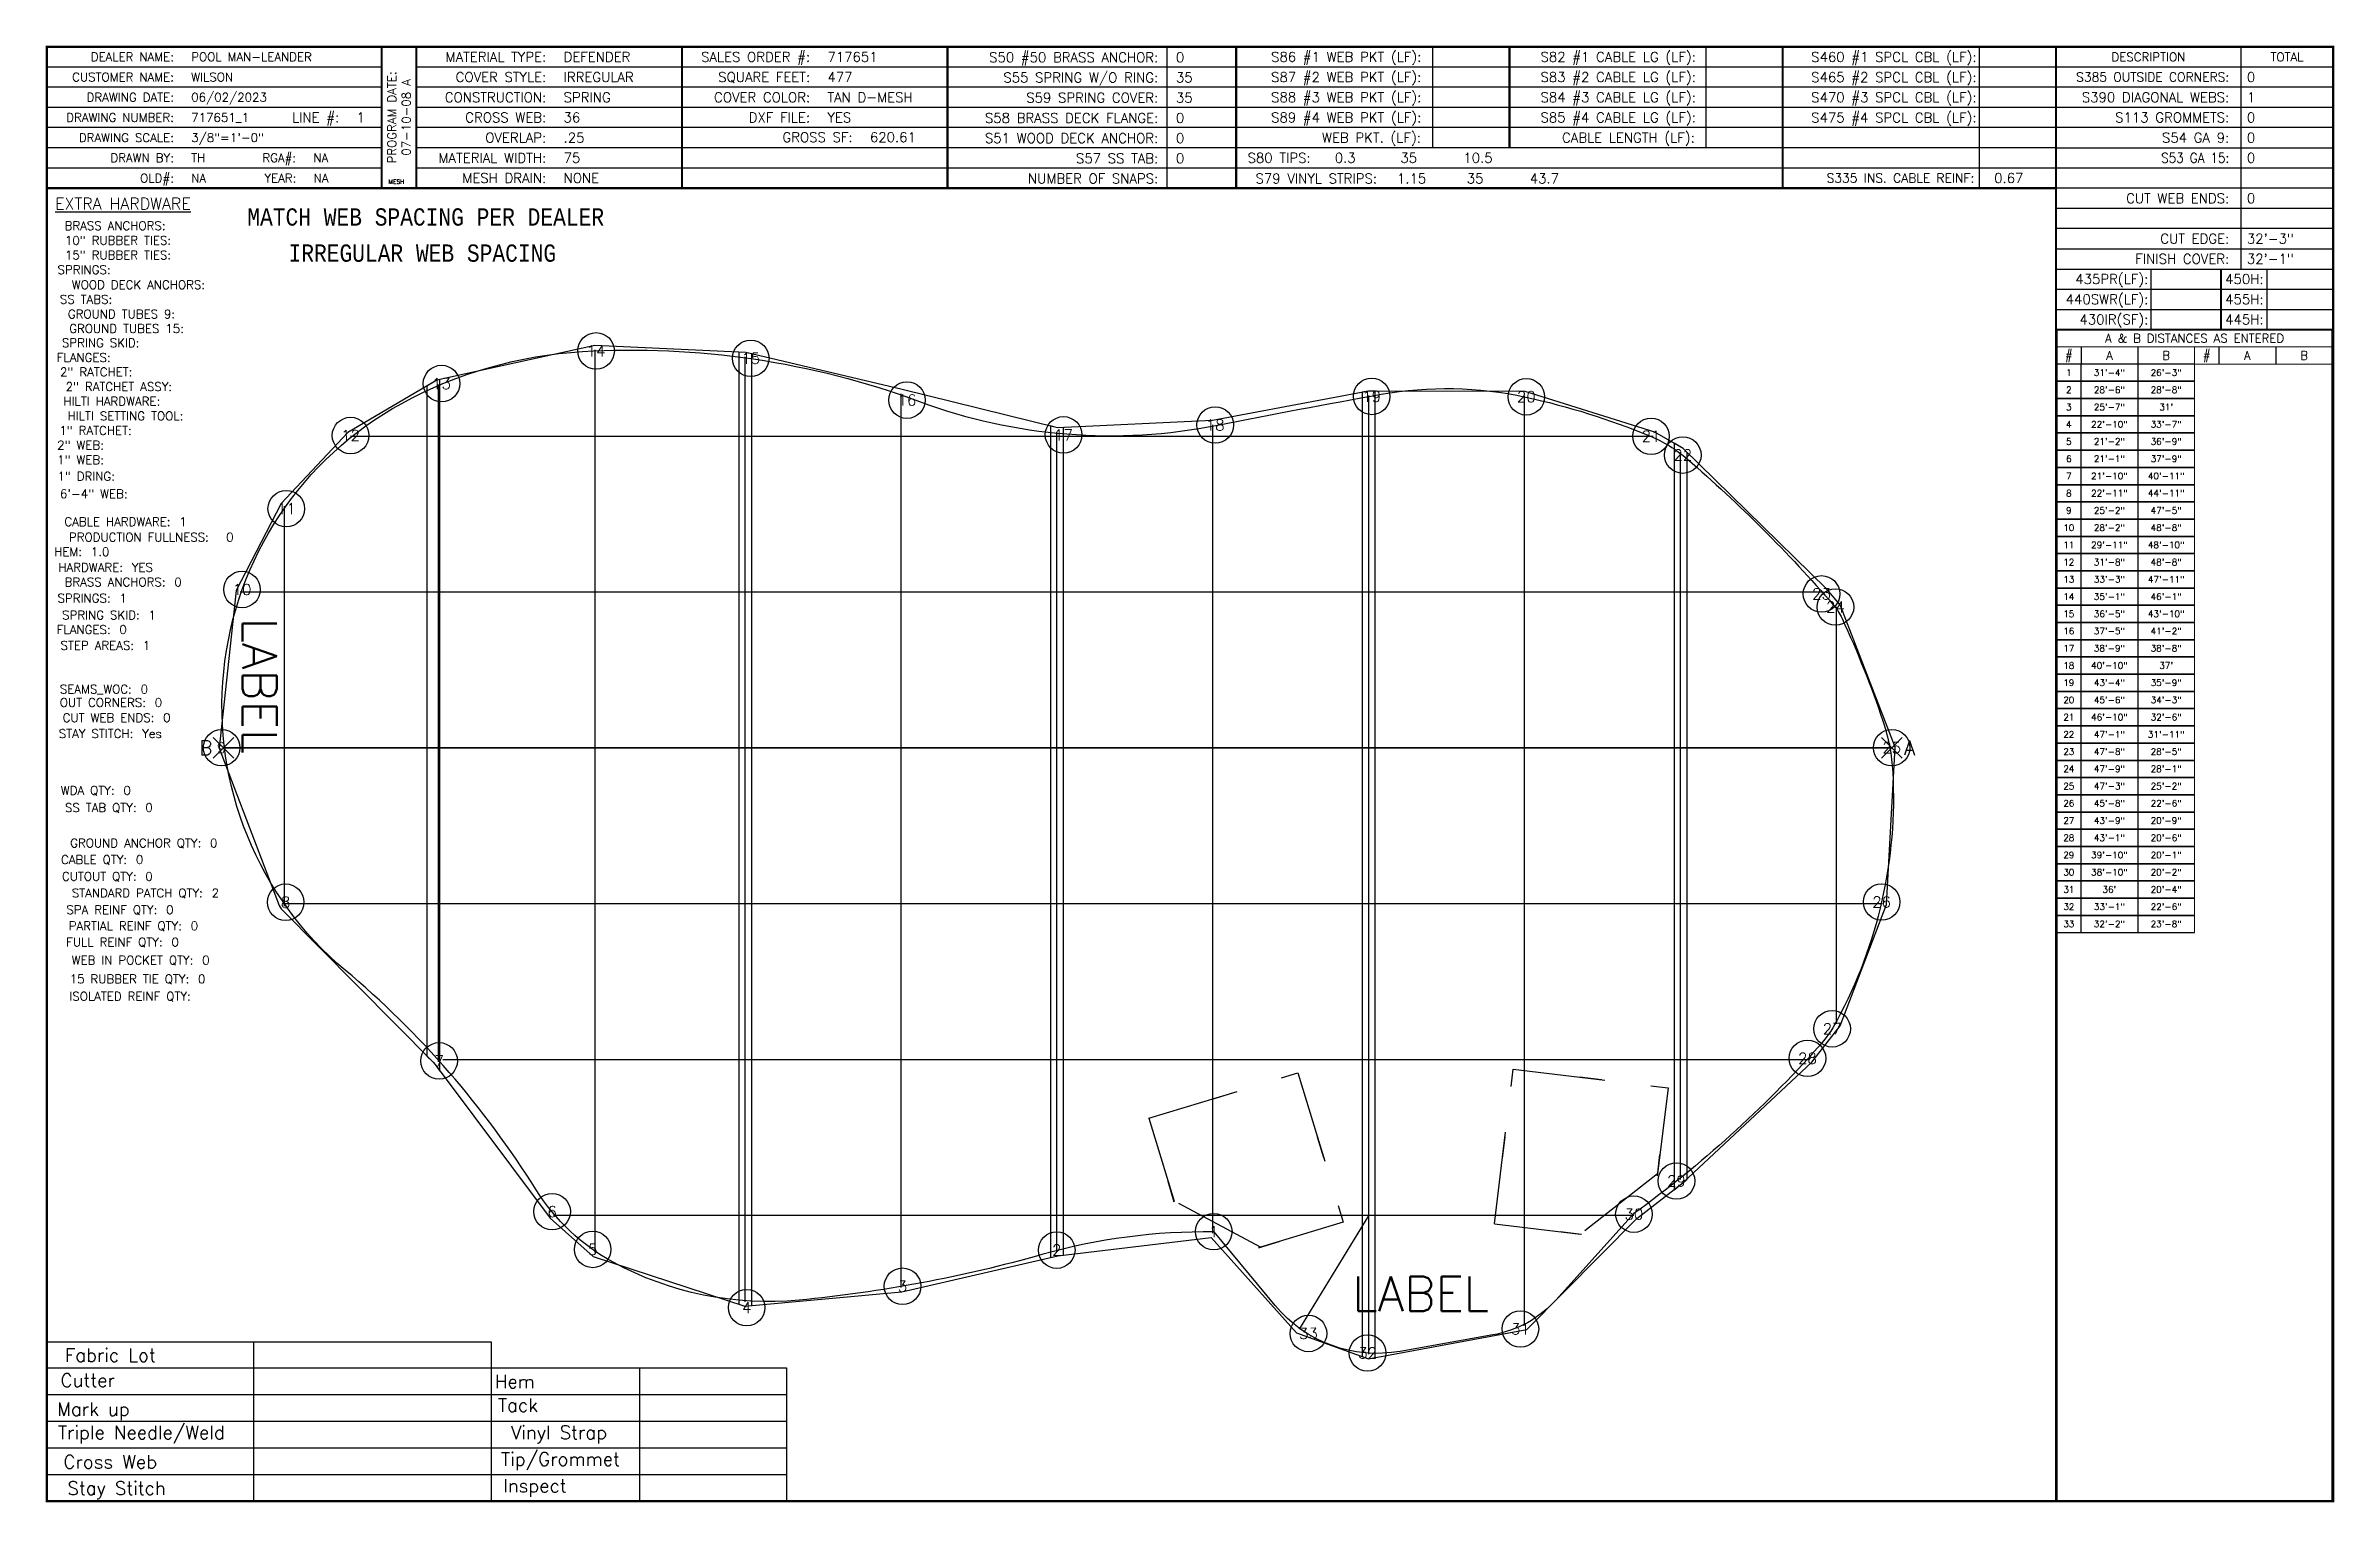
# Paper-space layout 'Drawing' of a CAD drawing. Header units: inches. Extents: x 0 to 198, y 0 to 126.
# The model-space entities are those that its viewports show. They can reach past a viewport. Long polylines and large blocks are cut down to what shows.
import ezdxf
from ezdxf.enums import TextEntityAlignment as Align

# ---------------------------------------------------------------- set-up
doc = ezdxf.new("R2010")
doc.units = ezdxf.units.IN
doc.header["$LTSCALE"] = 12
doc.header["$MEASUREMENT"] = 0
doc.linetypes.add('HIDDEN', pattern=[0.375, 0.25, -0.125])
doc.layers.get('0').update_dxf_attribs({"linetype": 'CONTINUOUS'})
doc.layers.get('DEFPOINTS').update_dxf_attribs({"linetype": 'CONTINUOUS'})
for name, color, linetype in [('AB_POINT_LIST', 2, 'CONTINUOUS'), ('AB_POINT_MARKER', 2, 'CONTINUOUS'), ('ALIGNMENT_LINE', 2, 'CONTINUOUS'), ('BORDER', 6, 'CONTINUOUS'), ('CONSTRUCTION_MARK', 200, 'CONTINUOUS'), ('COVER_HEM', 5, 'CONTINUOUS'), ('CROSS_WEBS_DIAG', 251, 'CONTINUOUS'), ('CROSS_WEBS_HORIZ', 251, 'CONTINUOUS'), ('CROSS_WEBS_VERT', 251, 'CONTINUOUS'), ('CUT_PANELS-1', 252, 'CONTINUOUS'), ('CUT_PANELS-2', 252, 'CONTINUOUS'), ('CUT_PANELS-3', 252, 'CONTINUOUS'), ('CUT_PANELS-4', 252, 'CONTINUOUS'), ('CUT_PANELS-5', 252, 'CONTINUOUS'), ('CUT_PANELS-6', 252, 'CONTINUOUS'), ('INFORMATION', 2, 'CONTINUOUS'), ('POOL_OUTLINE', 4, 'CONTINUOUS'), ('STANDARD_PATCH', 30, 'HIDDEN')]:
    doc.layers.add(name, color=color, linetype=linetype)
doc.styles.add('designer', font='monotxt.shx', dxfattribs={"width": 0.85})
doc.styles.get("Standard").update_dxf_attribs({"font": 'ROMANS'})
doc.styles.add('TITLEBLOCK1', font='ROMANS')
doc.styles.add('TITLEBLOCK2', font='romans.shx')

psp = doc.layouts.new('Drawing')

# ---------------------------------------------------------------- texts
at = {"style": 'designer', "width": 0.85}
for s, p in [('MATCH WEB SPACING PER DEALER', (17.36, 110.51)), ('IRREGULAR WEB SPACING', (20.93, 107.38))]:
    psp.add_text(s, height=1.5, dxfattribs=at).set_placement(p)
at = {"style": 'TITLEBLOCK1'}
psp.add_text('LABEL', height=3, rotation=270, dxfattribs=at).set_placement((16.93, 76.55))
psp.add_text('LABEL', height=3, dxfattribs=at).set_placement((113.06, 16.47))
at = {"layer": 'INFORMATION', "style": 'TITLEBLOCK1'}
for s, p in [('DESCRIPTION', (182, 125.12)), ('TOTAL', (194, 125.12))]:
    psp.add_text(s, height=0.75, dxfattribs=at).set_placement(p, align=Align.MIDDLE_CENTER)
at = {"layer": 'INFORMATION'}
for s, height, p in [('MESH', 0.375, (29.59, 114.13)), ('%%UEXTRA HARDWARE', 1, (0.72, 111.91))]:
    psp.add_text(s, height=height, dxfattribs=at).set_placement(p)
at = {"layer": 'INFORMATION', "insert": (30.5, 119.88), "char_height": 0.75, "width": 9.0547, "attachment_point": 5, "rotation": 90}
psp.add_mtext('PROGRAM DATE:\\P07-10-08 A', dxfattribs=at)
at = {"layer": 'INFORMATION', "width": 18.4712, "attachment_point": 2}
for s, insert, char_height in [('Fabric Lot', (5.5, 13.23), 1.154), ('Cutter', (3.54, 11.05), 1.154), ('Hem', (40.53, 10.94), 1.154), ('Mark up', (4.03, 8.56), 1.154), ('Tack', (40.79, 8.89), 1.154), ('Vinyl Strap', (44.36, 6.54), 1.1545), ('Cross Web', (5.49, 3.98), 1.154), ('Tip/Grommet', (44.48, 4.23), 1.1545), ('Stay Stitch', (6.04, 1.7), 1.1545), ('Inspect', (42.27, 1.92), 1.154)]:
    psp.add_mtext(s, dxfattribs=dict(at, insert=insert, char_height=char_height))
at = {"layer": 'INFORMATION', "insert": (8.18, 6.54), "char_height": 1.1545, "width": 18.4712, "attachment_point": 2, "style": 'TITLEBLOCK2'}
psp.add_mtext('Triple Needle/Weld', dxfattribs=at)

msp = doc.modelspace()

# ---------------------------------------------------------------- blocks, each defined once
blk = doc.blocks.new('MATERIAL')
at = {"style": 'TITLEBLOCK1'}
blk.add_text('MATERIAL TYPE:', height=0.8438, dxfattribs=at).set_placement((11.33, 0.86), align=Align.MIDDLE_RIGHT)
at = {"style": 'TITLEBLOCK2'}
blk.add_attdef('MATERIAL_TYPE', text='', height=0.844, dxfattribs=at).set_placement((12.83, 0.86), align=Align.MIDDLE_LEFT)
blk = doc.blocks.new('STYLE')
at = {"style": 'TITLEBLOCK1'}
blk.add_text('COVER STYLE:', height=0.8438, dxfattribs=at).set_placement((11.33, 0.86), align=Align.MIDDLE_RIGHT)
at = {"style": 'TITLEBLOCK2'}
blk.add_attdef('COVER_STYLE', text='', height=0.844, dxfattribs=at).set_placement((12.83, 0.86), align=Align.MIDDLE_LEFT)
blk = doc.blocks.new('CONSTRUCT')
at = {"style": 'TITLEBLOCK1'}
blk.add_text('CONSTRUCTION:', height=0.8438, dxfattribs=at).set_placement((11.33, 0.86), align=Align.MIDDLE_RIGHT)
at = {"style": 'TITLEBLOCK2'}
blk.add_attdef('CONSTRUCTION', text='', height=0.844, dxfattribs=at).set_placement((12.83, 0.86), align=Align.MIDDLE_LEFT)
blk = doc.blocks.new('WEB_SPACING')
at = {"style": 'TITLEBLOCK1'}
blk.add_text('CROSS WEB:', height=0.844, dxfattribs=at).set_placement((11.33, 0.86), align=Align.MIDDLE_RIGHT)
at = {"style": 'TITLEBLOCK2'}
blk.add_attdef('CROSS_WEB', text='', height=0.844, dxfattribs=at).set_placement((12.83, 0.86), align=Align.MIDDLE_LEFT)
blk = doc.blocks.new('OVERLAP')
at = {"style": 'TITLEBLOCK1'}
blk.add_text('OVERLAP:', height=0.844, dxfattribs=at).set_placement((11.33, 0.86), align=Align.MIDDLE_RIGHT)
at = {"style": 'TITLEBLOCK2'}
blk.add_attdef('OVERLAP', text='', height=0.844, dxfattribs=at).set_placement((12.83, 0.86), align=Align.MIDDLE_LEFT)
blk = doc.blocks.new('MATERIAL_WIDTH')
at = {"style": 'TITLEBLOCK1'}
blk.add_text('MATERIAL WIDTH:', height=0.8438, dxfattribs=at).set_placement((11.33, 0.86), align=Align.MIDDLE_RIGHT)
at = {"style": 'TITLEBLOCK2'}
blk.add_attdef('MATERIAL_WIDTH', text='', height=0.844, dxfattribs=at).set_placement((12.83, 0.86), align=Align.MIDDLE_LEFT)
blk = doc.blocks.new('MESH_DRAIN')
at = {"style": 'TITLEBLOCK1'}
blk.add_text('MESH DRAIN:', height=0.8438, dxfattribs=at).set_placement((11.74, 0.86), align=Align.MIDDLE_RIGHT)
at = {"style": 'TITLEBLOCK2'}
blk.add_attdef('MESH_DRAIN', text='', height=0.844, dxfattribs=at).set_placement((13.24, 0.86), align=Align.MIDDLE_LEFT)
blk = doc.blocks.new('DEALER_NAME')
at = {"style": 'TITLEBLOCK1'}
blk.add_text('DEALER NAME:', height=0.75, dxfattribs=at).set_placement((10.94, 0.86), align=Align.MIDDLE_RIGHT)
at = {"style": 'TITLEBLOCK2'}
blk.add_attdef('DEALER_NAME', text='', height=0.75, dxfattribs=at).set_placement((12.44, 0.86), align=Align.MIDDLE_LEFT)
blk = doc.blocks.new('CUSTOMER_NAME')
at = {"style": 'TITLEBLOCK1'}
blk.add_text('CUSTOMER NAME:', height=0.75, dxfattribs=at).set_placement((10.94, 0.86), align=Align.MIDDLE_RIGHT)
at = {"style": 'TITLEBLOCK2'}
blk.add_attdef('CUSTOMER_NAME', text='', height=0.75, dxfattribs=at).set_placement((12.44, 0.86), align=Align.MIDDLE_LEFT)
blk = doc.blocks.new('DRAWING_DATE')
at = {"style": 'TITLEBLOCK1'}
blk.add_text('DRAWING DATE:', height=0.75, dxfattribs=at).set_placement((10.94, 0.86), align=Align.MIDDLE_RIGHT)
at = {"style": 'TITLEBLOCK2'}
blk.add_attdef('DRAWING_DATE', text='', height=0.75, dxfattribs=at).set_placement((12.44, 0.86), align=Align.MIDDLE_LEFT)
blk = doc.blocks.new('DRAWING_NUMBER')
at = {"style": 'TITLEBLOCK1'}
blk.add_text('DRAWING NUMBER:', height=0.75, dxfattribs=at).set_placement((10.94, 0.86), align=Align.MIDDLE_RIGHT)
at = {"style": 'TITLEBLOCK2'}
blk.add_attdef('DRAWING_NUMBER', text='', height=0.75, dxfattribs=at).set_placement((12.44, 0.86), align=Align.MIDDLE_LEFT)
blk = doc.blocks.new('DRAWING_SCALE')
at = {"style": 'TITLEBLOCK1'}
blk.add_text('DRAWING SCALE:', height=0.75, dxfattribs=at).set_placement((10.94, 0.86), align=Align.MIDDLE_RIGHT)
at = {"style": 'TITLEBLOCK2'}
blk.add_attdef('DRAWING_SCALE', text='', height=0.75, dxfattribs=at).set_placement((12.44, 0.86), align=Align.MIDDLE_LEFT)
blk = doc.blocks.new('DRAWN_BY')
at = {"style": 'TITLEBLOCK1'}
blk.add_text('DRAWN BY:', height=0.75, dxfattribs=at).set_placement((10.94, 0.86), align=Align.MIDDLE_RIGHT)
at = {"style": 'TITLEBLOCK2'}
blk.add_attdef('DRAWN_BY', text='', height=0.75, dxfattribs=at).set_placement((12.44, 0.86), align=Align.MIDDLE_LEFT)
blk = doc.blocks.new('SQUARE_FEET')
at = {"style": 'TITLEBLOCK1'}
blk.add_text('SQUARE FEET:', height=0.8438, dxfattribs=at).set_placement((11.74, 0.86), align=Align.MIDDLE_RIGHT)
at = {"style": 'TITLEBLOCK2'}
blk.add_attdef('SQUARE_FEET', text='', height=0.844, dxfattribs=at).set_placement((13.24, 0.86), align=Align.MIDDLE_LEFT)
blk = doc.blocks.new('SALES_ORDER')
at = {"style": 'TITLEBLOCK1'}
blk.add_text('SALES ORDER #:', height=0.8438, dxfattribs=at).set_placement((11.74, 0.86), align=Align.MIDDLE_RIGHT)
at = {"style": 'TITLEBLOCK2'}
blk.add_attdef('SALES_ORDER', text='', height=0.844, dxfattribs=at).set_placement((13.24, 0.86), align=Align.MIDDLE_LEFT)
blk = doc.blocks.new('COLOR')
at = {"style": 'TITLEBLOCK1'}
blk.add_text('COVER COLOR:', height=0.8438, dxfattribs=at).set_placement((11.74, 0.86), align=Align.MIDDLE_RIGHT)
at = {"style": 'TITLEBLOCK2'}
blk.add_attdef('COVER_COLOR', text='', height=0.844, dxfattribs=at).set_placement((13.24, 0.86), align=Align.MIDDLE_LEFT)
blk = doc.blocks.new('DXF_FILE')
at = {"style": 'TITLEBLOCK1'}
blk.add_text('DXF FILE:', height=0.844, dxfattribs=at).set_placement((11.74, 0.86), align=Align.MIDDLE_RIGHT)
at = {"style": 'TITLEBLOCK2'}
blk.add_attdef('DXF_FILE', text='', height=0.844, dxfattribs=at).set_placement((13.24, 0.86), align=Align.MIDDLE_LEFT)
blk = doc.blocks.new('FINISH_COVER')
at = {"style": 'TITLEBLOCK1'}
blk.add_text('FINISH COVER:', height=0.8438, dxfattribs=at).set_placement((-0.99, 0.86), align=Align.MIDDLE_RIGHT)
at = {"style": 'TITLEBLOCK2'}
blk.add_attdef('TOTAL', text='', height=0.844, dxfattribs=at).set_placement((0.54, 0.86), align=Align.MIDDLE_LEFT)
blk = doc.blocks.new('DIAGONAL_WEBS')
at = {"style": 'TITLEBLOCK1'}
blk.add_text('S390 DIAGONAL WEBS:', height=0.8438, dxfattribs=at).set_placement((-0.99, 0.86), align=Align.MIDDLE_RIGHT)
at = {"style": 'TITLEBLOCK2'}
blk.add_attdef('TOTAL', text='', height=0.844, dxfattribs=at).set_placement((0.54, 0.86), align=Align.MIDDLE_LEFT)
blk = doc.blocks.new('OUTSIDE_CORNERS')
at = {"style": 'TITLEBLOCK1'}
blk.add_text('S385 OUTSIDE CORNERS:', height=0.7812, dxfattribs=at).set_placement((-0.99, 0.86), align=Align.MIDDLE_RIGHT)
at = {"style": 'TITLEBLOCK2'}
blk.add_attdef('TOTAL', text='', height=0.844, dxfattribs=at).set_placement((0.54, 0.86), align=Align.MIDDLE_LEFT)
blk = doc.blocks.new('CUT_EDGE')
at = {"style": 'TITLEBLOCK1'}
blk.add_text('CUT EDGE:', height=0.844, dxfattribs=at).set_placement((-0.99, 0.86), align=Align.MIDDLE_RIGHT)
at = {"style": 'TITLEBLOCK2'}
blk.add_attdef('TOTAL', text='', height=0.844, dxfattribs=at).set_placement((0.54, 0.86), align=Align.MIDDLE_LEFT)
blk = doc.blocks.new('GROMMETS')
at = {"style": 'TITLEBLOCK1'}
blk.add_text('S113 GROMMETS:', height=0.8438, dxfattribs=at).set_placement((-0.99, 0.86), align=Align.MIDDLE_RIGHT)
at = {"style": 'TITLEBLOCK2'}
blk.add_attdef('TOTAL', text='', height=0.844, dxfattribs=at).set_placement((0.54, 0.86), align=Align.MIDDLE_LEFT)
blk = doc.blocks.new('TIPS')
at = {"style": 'TITLEBLOCK1'}
blk.add_text('S80 TIPS:', height=0.844, dxfattribs=at).set_placement((-0.99, 0.86), align=Align.MIDDLE_RIGHT)
at = {"style": 'TITLEBLOCK2'}
for tag, p in [('RATE', (2, 0.86)), ('QUANTITY', (7.5, 0.86)), ('TOTAL', (13.5, 0.86))]:
    blk.add_attdef(tag, text='', height=0.844, dxfattribs=at).set_placement(p, align=Align.MIDDLE)
blk = doc.blocks.new('VINYL_STRIPS')
at = {"style": 'TITLEBLOCK1'}
blk.add_text('S79 VINYL STRIPS:', height=0.8438, dxfattribs=at).set_placement((-0.99, 0.86), align=Align.MIDDLE_RIGHT)
at = {"style": 'TITLEBLOCK2'}
for tag, p in [('RATE', (2, 0.86)), ('QUANTITY', (7.5, 0.86)), ('TOTAL', (13.5, 0.86))]:
    blk.add_attdef(tag, text='', height=0.844, dxfattribs=at).set_placement(p, align=Align.MIDDLE)
blk = doc.blocks.new('CABLE_LENGTH')
at = {"style": 'TITLEBLOCK1'}
blk.add_text('CABLE LENGTH (LF):', height=0.8438, dxfattribs=at).set_placement((-1, 0.88), align=Align.MIDDLE_RIGHT)
at = {"style": 'TITLEBLOCK2'}
blk.add_attdef('TOTAL', text='', height=0.844, dxfattribs=at).set_placement((0.53, 0.88), align=Align.MIDDLE_LEFT)
blk = doc.blocks.new('GROSS_SF')
at = {"style": 'TITLEBLOCK1'}
blk.add_text('GROSS SF:', height=0.844, dxfattribs=at).set_placement((11.14, 0.88), align=Align.MIDDLE_RIGHT)
at = {"style": 'TITLEBLOCK2'}
blk.add_attdef('GROSS_SF', text='', height=0.844, dxfattribs=at).set_placement((12.64, 0.88), align=Align.MIDDLE_LEFT)
blk = doc.blocks.new('S59')
at = {"style": 'TITLEBLOCK1'}
blk.add_text('S59 SPRING COVER:', height=0.8438, dxfattribs=at).set_placement((17.3, 0.84), align=Align.MIDDLE_RIGHT)
at = {"style": 'TITLEBLOCK2'}
blk.add_attdef('S59', text='', height=0.844, dxfattribs=at).set_placement((18.83, 0.84), align=Align.MIDDLE_LEFT)
blk = doc.blocks.new('S58')
at = {"style": 'TITLEBLOCK1'}
blk.add_text('S58 BRASS DECK FLANGE:', height=0.8438, dxfattribs=at).set_placement((17.3, 0.84), align=Align.MIDDLE_RIGHT)
at = {"style": 'TITLEBLOCK2'}
blk.add_attdef('S58', text='', height=0.844, dxfattribs=at).set_placement((18.83, 0.84), align=Align.MIDDLE_LEFT)
blk = doc.blocks.new('S57')
at = {"style": 'TITLEBLOCK1'}
blk.add_text('S57 SS TAB:', height=0.8438, dxfattribs=at).set_placement((17.3, 0.84), align=Align.MIDDLE_RIGHT)
at = {"style": 'TITLEBLOCK2'}
blk.add_attdef('S57', text='', height=0.844, dxfattribs=at).set_placement((18.83, 0.84), align=Align.MIDDLE_LEFT)
blk = doc.blocks.new('FULLNESS')
at = {"style": 'TITLEBLOCK1'}
blk.add_text('PRODUCTION FULLNESS:', height=0.75, dxfattribs=at).set_placement((13.85, -0.86), align=Align.MIDDLE_RIGHT)
at = {"style": 'TITLEBLOCK2'}
blk.add_attdef('PRODUCTION_FULLNESS', text='', height=0.75, dxfattribs=at).set_placement((15.35, -0.86), align=Align.MIDDLE_LEFT)
blk = doc.blocks.new('HEM')
at = {"style": 'TITLEBLOCK1'}
blk.add_text('HEM:', height=0.75, dxfattribs=at).set_placement((0, 0), align=Align.MIDDLE_RIGHT)
at = {"style": 'TITLEBLOCK2'}
blk.add_attdef('HEM', text='', height=0.75, dxfattribs=at).set_placement((0.76, 0), align=Align.MIDDLE_LEFT)
blk = doc.blocks.new('HARDWARE')
at = {"style": 'TITLEBLOCK1'}
blk.add_text('HARDWARE:', height=0.75, dxfattribs=at).set_placement((0, 0), align=Align.MIDDLE_RIGHT)
at = {"style": 'TITLEBLOCK2'}
blk.add_attdef('HARDWARE', text='', height=0.75, dxfattribs=at).set_placement((0.76, 0), align=Align.MIDDLE_LEFT)
blk = doc.blocks.new('BRASS_ANCHORS')
at = {"style": 'TITLEBLOCK1'}
blk.add_text('BRASS ANCHORS:', height=0.75, dxfattribs=at).set_placement((10.28, -7.41), align=Align.MIDDLE_RIGHT)
at = {"style": 'TITLEBLOCK2'}
blk.add_attdef('BRASS_ANCHORS', text='', height=0.75, dxfattribs=at).set_placement((11.04, -7.41), align=Align.MIDDLE_LEFT)
blk = doc.blocks.new('flanges')
at = {"style": 'TITLEBLOCK1'}
blk.add_text('FLANGES:', height=0.75, dxfattribs=at).set_placement((5.52, -6.27), align=Align.MIDDLE_RIGHT)
at = {"style": 'TITLEBLOCK2'}
blk.add_attdef('FLANGES', text='', height=0.75, dxfattribs=at).set_placement((6.28, -6.27), align=Align.MIDDLE_LEFT)
blk = doc.blocks.new('SPRINGS')
at = {"style": 'TITLEBLOCK1'}
blk.add_text('SPRINGS:', height=0.75, dxfattribs=at).set_placement((5.52, -10.82), align=Align.MIDDLE_RIGHT)
at = {"style": 'TITLEBLOCK2'}
blk.add_attdef('SPRINGS', text='', height=0.75, dxfattribs=at).set_placement((6.28, -10.82), align=Align.MIDDLE_LEFT)
blk = doc.blocks.new('SKID')
at = {"style": 'TITLEBLOCK1'}
blk.add_text('SPRING SKID:', height=0.75, dxfattribs=at).set_placement((8.04, -3.98), align=Align.MIDDLE_RIGHT)
at = {"style": 'TITLEBLOCK2'}
blk.add_attdef('SKID', text='', height=0.75, dxfattribs=at).set_placement((8.8, -3.98), align=Align.MIDDLE_LEFT)
blk = doc.blocks.new('EH_BRASS_ANCHORS')
at = {"style": 'TITLEBLOCK1'}
blk.add_text('BRASS ANCHORS:', height=0.75, dxfattribs=at).set_placement((10.28, 0), align=Align.MIDDLE_RIGHT)
at = {"style": 'TITLEBLOCK2'}
blk.add_attdef('EXTRA_BRASS_ANCHORS', text='', height=0.75, dxfattribs=at).set_placement((11.04, 0), align=Align.MIDDLE_LEFT)
blk = doc.blocks.new('EH_10_RUBBER_TIES')
at = {"style": 'TITLEBLOCK1'}
blk.add_text('10" RUBBER TIES:', height=0.75, dxfattribs=at).set_placement((10.76, 0), align=Align.MIDDLE_RIGHT)
at = {"style": 'TITLEBLOCK2'}
blk.add_attdef('EXTRA_10_RUBBER_TIES', text='', height=0.75, dxfattribs=at).set_placement((11.53, 0), align=Align.MIDDLE_LEFT)
blk = doc.blocks.new('EH_15_RUBBER_TIES')
at = {"style": 'TITLEBLOCK1'}
blk.add_text('15" RUBBER TIES:', height=0.75, dxfattribs=at).set_placement((10.76, 0), align=Align.MIDDLE_RIGHT)
at = {"style": 'TITLEBLOCK2'}
blk.add_attdef('EXTRA_15_RUBBER_TIES', text='', height=0.75, dxfattribs=at).set_placement((11.53, 0), align=Align.MIDDLE_LEFT)
blk = doc.blocks.new('EH_SPRINGS')
at = {"style": 'TITLEBLOCK1'}
blk.add_text('SPRINGS:', height=0.75, dxfattribs=at).set_placement((5.52, 0), align=Align.MIDDLE_RIGHT)
at = {"style": 'TITLEBLOCK2'}
blk.add_attdef('EXTRA_SPRINGS', text='', height=0.75, dxfattribs=at).set_placement((6.28, 0), align=Align.MIDDLE_LEFT)
blk = doc.blocks.new('EH_WOOD_DECK_ANCHORS')
at = {"style": 'TITLEBLOCK1'}
blk.add_text('WOOD DECK ANCHORS:', height=0.75, dxfattribs=at).set_placement((13.7, -0.04), align=Align.MIDDLE_RIGHT)
at = {"style": 'TITLEBLOCK2'}
blk.add_attdef('EXTRA_WOOD_DECK_ANCHORS', text='', height=0.75, dxfattribs=at).set_placement((14.46, -0.04), align=Align.MIDDLE_LEFT)
blk = doc.blocks.new('EH_SS_TABS')
at = {"style": 'TITLEBLOCK1'}
blk.add_text('SS TABS:', height=0.75, dxfattribs=at).set_placement((5.66, -0.04), align=Align.MIDDLE_RIGHT)
at = {"style": 'TITLEBLOCK2'}
blk.add_attdef('EXTRA_SS_TABS', text='', height=0.75, dxfattribs=at).set_placement((6.43, -0.04), align=Align.MIDDLE_LEFT)
blk = doc.blocks.new('EH_SKID')
at = {"style": 'TITLEBLOCK1'}
blk.add_text('SPRING SKID:', height=0.75, dxfattribs=at).set_placement((8.02, 0), align=Align.MIDDLE_RIGHT)
at = {"style": 'TITLEBLOCK2'}
blk.add_attdef('EXTRA_SPRING_SKID', text='', height=0.75, dxfattribs=at).set_placement((8.78, 0), align=Align.MIDDLE_LEFT)
blk = doc.blocks.new('EH_FLANGES')
at = {"style": 'TITLEBLOCK1'}
blk.add_text('FLANGES:', height=0.75, dxfattribs=at).set_placement((5.52, 0), align=Align.MIDDLE_RIGHT)
at = {"style": 'TITLEBLOCK2'}
blk.add_attdef('EXTRA_FLANGES', text='', height=0.75, dxfattribs=at).set_placement((6.28, 0), align=Align.MIDDLE_LEFT)
blk = doc.blocks.new('EH_2_RATCHET')
at = {"style": 'TITLEBLOCK1'}
blk.add_text('2" RATCHET:', height=0.75, dxfattribs=at).set_placement((7.41, 0), align=Align.MIDDLE_RIGHT)
at = {"style": 'TITLEBLOCK2'}
blk.add_attdef('EXTRA_2_RATCHET', text='', height=0.75, dxfattribs=at).set_placement((8.17, 0), align=Align.MIDDLE_LEFT)
blk = doc.blocks.new('EH_HILTI_HARDWARE')
at = {"style": 'TITLEBLOCK1'}
blk.add_text('HILTI HARDWARE:', height=0.75, dxfattribs=at).set_placement((9.82, 0), align=Align.MIDDLE_RIGHT)
at = {"style": 'TITLEBLOCK2'}
blk.add_attdef('EXTRA_HILTI_HARDWARE', text='', height=0.75, dxfattribs=at).set_placement((10.59, 0), align=Align.MIDDLE_LEFT)
blk = doc.blocks.new('EH_HILTI_SETTING_TOOL')
at = {"style": 'TITLEBLOCK1'}
blk.add_text('HILTI SETTING TOOL:', height=0.75, dxfattribs=at).set_placement((11.82, 0), align=Align.MIDDLE_RIGHT)
at = {"style": 'TITLEBLOCK2'}
blk.add_attdef('EXTRA_HILTI_SETTING_TOOL', text='', height=0.75, dxfattribs=at).set_placement((12.59, 0), align=Align.MIDDLE_LEFT)
blk = doc.blocks.new('EH_1_RATCHET')
at = {"style": 'TITLEBLOCK1'}
blk.add_text('1" RATCHET:', height=0.75, dxfattribs=at).set_placement((7.35, 0), align=Align.MIDDLE_RIGHT)
at = {"style": 'TITLEBLOCK2'}
blk.add_attdef('EXTRA_1_RATCHET', text='', height=0.75, dxfattribs=at).set_placement((8.11, 0), align=Align.MIDDLE_LEFT)
blk = doc.blocks.new('EH_2_WEB')
at = {"style": 'TITLEBLOCK1'}
blk.add_text('2" WEB:', height=0.75, dxfattribs=at).set_placement((4.94, 0), align=Align.MIDDLE_RIGHT)
at = {"style": 'TITLEBLOCK2'}
blk.add_attdef('EXTRA_2_WEB', text='', height=0.75, dxfattribs=at).set_placement((5.7, 0), align=Align.MIDDLE_LEFT)
blk = doc.blocks.new('EH_1_WEB')
at = {"style": 'TITLEBLOCK1'}
blk.add_text('1" WEB:', height=0.75, dxfattribs=at).set_placement((4.94, 0), align=Align.MIDDLE_RIGHT)
at = {"style": 'TITLEBLOCK2'}
blk.add_attdef('EXTRA_1_WEB', text='', height=0.75, dxfattribs=at).set_placement((5.7, 0), align=Align.MIDDLE_LEFT)
blk = doc.blocks.new('EH_2_RATCHET_ASSY')
at = {"style": 'TITLEBLOCK1'}
blk.add_text('2" RATCHET ASSY:', height=0.75, dxfattribs=at).set_placement((10.85, 0), align=Align.MIDDLE_RIGHT)
at = {"style": 'TITLEBLOCK2'}
blk.add_attdef('EXTRA_2_RATCHET_ASSY', text='', height=0.75, dxfattribs=at).set_placement((11.61, 0), align=Align.MIDDLE_LEFT)
blk = doc.blocks.new('seams_woc')
at = {"style": 'TITLEBLOCK1'}
blk.add_text('SEAMS_WOC:', height=0.75, dxfattribs=at).set_placement((7.36, 0), align=Align.MIDDLE_RIGHT)
at = {"style": 'TITLEBLOCK2'}
blk.add_attdef('SEAMS_WOC', text='', height=0.75, dxfattribs=at).set_placement((8.12, 0), align=Align.MIDDLE_LEFT)
blk = doc.blocks.new('out_corners')
at = {"style": 'TITLEBLOCK1'}
blk.add_text('OUT CORNERS:', height=0.75, dxfattribs=at).set_placement((8.58, 0), align=Align.MIDDLE_RIGHT)
at = {"style": 'TITLEBLOCK2'}
blk.add_attdef('OUT_CORNERS', text='', height=0.75, dxfattribs=at).set_placement((9.34, 0), align=Align.MIDDLE_LEFT)
blk = doc.blocks.new('stay_stitch')
at = {"style": 'TITLEBLOCK1'}
blk.add_text('STAY STITCH:', height=0.75, dxfattribs=at).set_placement((7.49, 0), align=Align.MIDDLE_RIGHT)
at = {"style": 'TITLEBLOCK2'}
blk.add_attdef('STAY_STICH', text='', height=0.75, dxfattribs=at).set_placement((8.25, 0), align=Align.MIDDLE_LEFT)
blk = doc.blocks.new('EH_1_DRING')
at = {"style": 'TITLEBLOCK1'}
blk.add_text('1" DRING:', height=0.75, dxfattribs=at).set_placement((4.94, 0), align=Align.MIDDLE_RIGHT)
at = {"style": 'TITLEBLOCK2'}
blk.add_attdef('EXTRA_1_DRING', text='', height=0.75, dxfattribs=at).set_placement((5.7, 0), align=Align.MIDDLE_LEFT)
blk = doc.blocks.new('ISOLATED_REINF')
at = {"style": 'TITLEBLOCK1'}
blk.add_text('430IR(SF):', height=0.844, dxfattribs=at).set_placement((-0.22, 0.88), align=Align.MIDDLE_RIGHT)
at = {"style": 'TITLEBLOCK2'}
blk.add_attdef('TOTAL', text='', height=0.844, dxfattribs=at).set_placement((0.35, 0.88), align=Align.MIDDLE_LEFT)
blk = doc.blocks.new('PERIM_REINF')
at = {"style": 'TITLEBLOCK1'}
blk.add_text('435PR(LF):', height=0.844, dxfattribs=at).set_placement((-0.22, 0.88), align=Align.MIDDLE_RIGHT)
at = {"style": 'TITLEBLOCK2'}
blk.add_attdef('TOTAL', text='', height=0.844, dxfattribs=at).set_placement((0.35, 0.88), align=Align.MIDDLE_LEFT)
blk = doc.blocks.new('SPA_WALL_REINF')
at = {"style": 'TITLEBLOCK1'}
blk.add_text('440SWR(LF):', height=0.8438, dxfattribs=at).set_placement((-0.22, 0.88), align=Align.MIDDLE_RIGHT)
at = {"style": 'TITLEBLOCK2'}
blk.add_attdef('TOTAL', text='', height=0.844, dxfattribs=at).set_placement((0.35, 0.88), align=Align.MIDDLE_LEFT)
blk = doc.blocks.new('PERIM_REINF_H')
at = {"style": 'TITLEBLOCK1'}
blk.add_text('450H:', height=0.844, dxfattribs=at).set_placement((-0.27, 0.88), align=Align.MIDDLE_RIGHT)
at = {"style": 'TITLEBLOCK2'}
blk.add_attdef('TOTAL', text='', height=0.844, dxfattribs=at).set_placement((0.35, 0.88), align=Align.MIDDLE_LEFT)
blk = doc.blocks.new('SPA_WALL_REINF_H')
at = {"style": 'TITLEBLOCK1'}
blk.add_text('455H:', height=0.844, dxfattribs=at).set_placement((-0.27, 0.88), align=Align.MIDDLE_RIGHT)
at = {"style": 'TITLEBLOCK2'}
blk.add_attdef('TOTAL', text='', height=0.844, dxfattribs=at).set_placement((0.35, 0.88), align=Align.MIDDLE_LEFT)
blk = doc.blocks.new('ISOLATED_REINF_H')
at = {"style": 'TITLEBLOCK1'}
blk.add_text('445H:', height=0.844, dxfattribs=at).set_placement((-0.27, 0.88), align=Align.MIDDLE_RIGHT)
at = {"style": 'TITLEBLOCK2'}
blk.add_attdef('TOTAL', text='', height=0.844, dxfattribs=at).set_placement((0.35, 0.88), align=Align.MIDDLE_LEFT)
blk = doc.blocks.new('WDA_QTY')
at = {"style": 'TITLEBLOCK1'}
blk.add_text('WDA QTY:', height=0.75, dxfattribs=at).set_placement((0, 0), align=Align.MIDDLE_RIGHT)
at = {"style": 'TITLEBLOCK2'}
blk.add_attdef('WDA_QTY', text='', height=0.75, dxfattribs=at).set_placement((0.76, 0), align=Align.MIDDLE_LEFT)
blk = doc.blocks.new('SS_TABS_QTY')
at = {"style": 'TITLEBLOCK1'}
blk.add_text('SS TAB QTY:', height=0.75, dxfattribs=at).set_placement((0, 0), align=Align.MIDDLE_RIGHT)
at = {"style": 'TITLEBLOCK2'}
blk.add_attdef('SS_TAB_QTY', text='', height=0.75, dxfattribs=at).set_placement((0.76, 0), align=Align.MIDDLE_LEFT)
blk = doc.blocks.new('GROUND_ANCHORS_QTY')
at = {"style": 'TITLEBLOCK1'}
blk.add_text('GROUND ANCHOR QTY:', height=0.75, dxfattribs=at).set_placement((0, 0), align=Align.MIDDLE_RIGHT)
at = {"style": 'TITLEBLOCK2'}
blk.add_attdef('GROUND_ANCHOR_QTY', text='', height=0.75, dxfattribs=at).set_placement((0.76, 0), align=Align.MIDDLE_LEFT)
blk = doc.blocks.new('CABLE_QTY')
at = {"style": 'TITLEBLOCK1'}
blk.add_text('CABLE QTY:', height=0.75, dxfattribs=at).set_placement((0, 0), align=Align.MIDDLE_RIGHT)
at = {"style": 'TITLEBLOCK2'}
blk.add_attdef('CABLE_QTY', text='', height=0.75, dxfattribs=at).set_placement((0.76, 0), align=Align.MIDDLE_LEFT)
blk = doc.blocks.new('CUTOUT_QTY')
at = {"style": 'TITLEBLOCK1'}
blk.add_text('CUTOUT QTY:', height=0.75, dxfattribs=at).set_placement((0, 0), align=Align.MIDDLE_RIGHT)
at = {"style": 'TITLEBLOCK2'}
blk.add_attdef('CUTOUT_QTY', text='', height=0.75, dxfattribs=at).set_placement((0.76, 0), align=Align.MIDDLE_LEFT)
blk = doc.blocks.new('STANDARD_PATCH_QTY')
at = {"style": 'TITLEBLOCK1'}
blk.add_text('STANDARD PATCH QTY:', height=0.75, dxfattribs=at).set_placement((0, 0), align=Align.MIDDLE_RIGHT)
at = {"style": 'TITLEBLOCK2'}
blk.add_attdef('STANDARD_PATCH_QTY', text='', height=0.75, dxfattribs=at).set_placement((0.76, 0), align=Align.MIDDLE_LEFT)
blk = doc.blocks.new('SPA_REINF_QTY')
at = {"style": 'TITLEBLOCK1'}
blk.add_text('SPA REINF QTY:', height=0.75, dxfattribs=at).set_placement((0, 0), align=Align.MIDDLE_RIGHT)
at = {"style": 'TITLEBLOCK2'}
blk.add_attdef('SPA_REINF_QTY', text='', height=0.75, dxfattribs=at).set_placement((0.76, 0), align=Align.MIDDLE_LEFT)
blk = doc.blocks.new('PARTIAL_REINF_QTY')
at = {"style": 'TITLEBLOCK1'}
blk.add_text('PARTIAL REINF QTY:', height=0.75, dxfattribs=at).set_placement((0, 0), align=Align.MIDDLE_RIGHT)
at = {"style": 'TITLEBLOCK2'}
blk.add_attdef('PARTIAL_REINF_QTY', text='', height=0.75, dxfattribs=at).set_placement((0.76, 0), align=Align.MIDDLE_LEFT)
blk = doc.blocks.new('FULL_REINF_QTY')
at = {"style": 'TITLEBLOCK1'}
blk.add_text('FULL REINF QTY:', height=0.75, dxfattribs=at).set_placement((0, 0), align=Align.MIDDLE_RIGHT)
at = {"style": 'TITLEBLOCK2'}
blk.add_attdef('FULL_REINF_QTY', text='', height=0.75, dxfattribs=at).set_placement((0.76, 0), align=Align.MIDDLE_LEFT)
blk = doc.blocks.new('WEB_IN_POCKET_QTY')
at = {"style": 'TITLEBLOCK1'}
blk.add_text('WEB IN POCKET QTY:', height=0.75, dxfattribs=at).set_placement((0, 0), align=Align.MIDDLE_RIGHT)
at = {"style": 'TITLEBLOCK2'}
blk.add_attdef('WEB_IN_POCKET_QTY', text='', height=0.75, dxfattribs=at).set_placement((0.76, 0), align=Align.MIDDLE_LEFT)
blk = doc.blocks.new('15_RUBBER_TIES_QTY')
at = {"style": 'TITLEBLOCK1'}
blk.add_text('15 RUBBER TIE QTY:', height=0.75, dxfattribs=at).set_placement((0, 0), align=Align.MIDDLE_RIGHT)
at = {"style": 'TITLEBLOCK2'}
blk.add_attdef('15_RUBBER_TIE_QTY', text='', height=0.75, dxfattribs=at).set_placement((0.76, 0), align=Align.MIDDLE_LEFT)
blk = doc.blocks.new('ISOLATED_REINF_QTY')
at = {"style": 'TITLEBLOCK1'}
blk.add_text('ISOLATED REINF QTY:', height=0.75, dxfattribs=at).set_placement((0, 0), align=Align.MIDDLE_RIGHT)
at = {"style": 'TITLEBLOCK2'}
blk.add_attdef('ISOLATED_REINF_QTY', text='', height=0.75, dxfattribs=at).set_placement((0.76, 0), align=Align.MIDDLE_LEFT)
blk = doc.blocks.new('STEP_AREAS')
at = {"style": 'TITLEBLOCK1'}
blk.add_text('STEP AREAS:', height=0.75, dxfattribs=at).set_placement((0, 0), align=Align.MIDDLE_RIGHT)
at = {"style": 'TITLEBLOCK2'}
blk.add_attdef('STEP_AREAS', text='', height=0.75, dxfattribs=at).set_placement((0.76, 0), align=Align.MIDDLE_LEFT)
blk = doc.blocks.new('cut_web_ends1')
at = {"style": 'TITLEBLOCK1'}
blk.add_text('CUT WEB ENDS:', height=0.75, dxfattribs=at).set_placement((0, 0), align=Align.MIDDLE_RIGHT)
at = {"style": 'TITLEBLOCK2'}
blk.add_attdef('CUT_WEB_ENDS', text='', height=0.75, dxfattribs=at).set_placement((0.76, 0), align=Align.MIDDLE_LEFT)
blk = doc.blocks.new('CUT_WEB_ENDS2')
at = {"style": 'TITLEBLOCK1'}
blk.add_text('CUT WEB ENDS:', height=0.8438, dxfattribs=at).set_placement((-1, 0.88), align=Align.MIDDLE_RIGHT)
at = {"style": 'TITLEBLOCK2'}
blk.add_attdef('TOTAL', text='', height=0.844, dxfattribs=at).set_placement((0.53, 0.88), align=Align.MIDDLE_LEFT)
blk = doc.blocks.new('rga_num')
at = {"style": 'TITLEBLOCK1'}
blk.add_text('RGA#:', height=0.75, dxfattribs=at).set_placement((0, 0), align=Align.MIDDLE_RIGHT)
at = {"style": 'TITLEBLOCK2'}
blk.add_attdef('RGA#', text='', height=0.75, dxfattribs=at).set_placement((1.5, 0), align=Align.MIDDLE_LEFT)
blk = doc.blocks.new('oldyear')
at = {"style": 'TITLEBLOCK1'}
blk.add_text('YEAR:', height=0.75, dxfattribs=at).set_placement((0, 0), align=Align.MIDDLE_RIGHT)
at = {"style": 'TITLEBLOCK2'}
blk.add_attdef('YEAR', text='', height=0.75, dxfattribs=at).set_placement((1.5, 0), align=Align.MIDDLE_LEFT)
blk = doc.blocks.new('old_num')
at = {"style": 'TITLEBLOCK1'}
blk.add_text('OLD#:', height=0.75, dxfattribs=at).set_placement((0, 0), align=Align.MIDDLE_RIGHT)
at = {"style": 'TITLEBLOCK2'}
blk.add_attdef('OLD#', text='', height=0.75, dxfattribs=at).set_placement((1.5, 0), align=Align.MIDDLE_LEFT)
blk = doc.blocks.new('LINE_NUMBER')
at = {"style": 'TITLEBLOCK1'}
blk.add_text('LINE #:', height=0.844, dxfattribs=at).set_placement((11.1, 0.88), align=Align.MIDDLE_RIGHT)
at = {"style": 'TITLEBLOCK2'}
blk.add_attdef('LINE_NUMBER', text='', height=0.844, dxfattribs=at).set_placement((12.6, 0.88), align=Align.MIDDLE_LEFT)
blk = doc.blocks.new('WIP_LENGTH')
at = {"style": 'TITLEBLOCK1'}
blk.add_text('WEB PKT. (LF):', height=0.8438, dxfattribs=at).set_placement((-1, 0.88), align=Align.MIDDLE_RIGHT)
at = {"style": 'TITLEBLOCK2'}
blk.add_attdef('TOTAL', text='', height=0.844, dxfattribs=at).set_placement((0.53, 0.88), align=Align.MIDDLE_LEFT)
blk = doc.blocks.new('GA9')
at = {"style": 'TITLEBLOCK1'}
blk.add_text('S54 GA 9:', height=0.844, dxfattribs=at).set_placement((-0.99, 0.86), align=Align.MIDDLE_RIGHT)
at = {"style": 'TITLEBLOCK2'}
blk.add_attdef('TOTAL', text='', height=0.844, dxfattribs=at).set_placement((0.54, 0.86), align=Align.MIDDLE_LEFT)
blk = doc.blocks.new('GA15')
at = {"style": 'TITLEBLOCK1', "width": 0.9}
blk.add_text('S53 GA 15:', height=0.844, dxfattribs=at).set_placement((-1, 0.88), align=Align.MIDDLE_RIGHT)
at = {"style": 'TITLEBLOCK2'}
blk.add_attdef('TOTAL', text='', height=0.844, dxfattribs=at).set_placement((0.53, 0.88), align=Align.MIDDLE_LEFT)
blk = doc.blocks.new('EH_GA9')
at = {"style": 'TITLEBLOCK1'}
blk.add_text('GROUND TUBES 9:', height=0.75, dxfattribs=at).set_placement((4.88, -0.04), align=Align.MIDDLE_RIGHT)
at = {"style": 'TITLEBLOCK2'}
blk.add_attdef('EXTRA_GA9', text='', height=0.75, dxfattribs=at).set_placement((5.64, -0.04), align=Align.MIDDLE_LEFT)
blk = doc.blocks.new('EH_GROUND_TUBES')
at = {"style": 'TITLEBLOCK1'}
blk.add_text('GROUND TUBES 15:', height=0.75, dxfattribs=at).set_placement((11.87, -0.04), align=Align.MIDDLE_RIGHT)
at = {"style": 'TITLEBLOCK2'}
blk.add_attdef('EXTRA_GA15', text='', height=0.75, dxfattribs=at).set_placement((12.63, -0.04), align=Align.MIDDLE_LEFT)
blk = doc.blocks.new('CABLE_HARDWARE')
at = {"style": 'TITLEBLOCK1'}
blk.add_text('CABLE HARDWARE:', height=0.75, dxfattribs=at).set_placement((10.71, 0.01), align=Align.MIDDLE_RIGHT)
at = {"style": 'TITLEBLOCK2'}
blk.add_attdef('CABLE_HARDWARE', text='', height=0.75, dxfattribs=at).set_placement((11.47, 0.01), align=Align.MIDDLE_LEFT)
blk = doc.blocks.new('S50')
at = {"style": 'TITLEBLOCK1'}
blk.add_text('S50 #50 BRASS ANCHOR:', height=0.8438, dxfattribs=at).set_placement((17.3, 0.84), align=Align.MIDDLE_RIGHT)
at = {"style": 'TITLEBLOCK2'}
blk.add_attdef('S50', text='', height=0.844, dxfattribs=at).set_placement((18.83, 0.84), align=Align.MIDDLE_LEFT)
blk = doc.blocks.new('S51')
at = {"style": 'TITLEBLOCK1'}
blk.add_text('S51 WOOD DECK ANCHOR:', height=0.8438, dxfattribs=at).set_placement((17.3, 0.84), align=Align.MIDDLE_RIGHT)
at = {"style": 'TITLEBLOCK2'}
blk.add_attdef('S51', text='', height=0.844, dxfattribs=at).set_placement((18.83, 0.84), align=Align.MIDDLE_LEFT)
blk = doc.blocks.new('S55')
at = {"style": 'TITLEBLOCK1'}
blk.add_text('S55 SPRING W/O RING:', height=0.8438, dxfattribs=at).set_placement((17.3, 0.84), align=Align.MIDDLE_RIGHT)
at = {"style": 'TITLEBLOCK2'}
blk.add_attdef('S55', text='', height=0.844, dxfattribs=at).set_placement((18.83, 0.84), align=Align.MIDDLE_LEFT)
blk = doc.blocks.new('SNAP_TOTAL')
at = {"style": 'TITLEBLOCK1'}
blk.add_text('NUMBER OF SNAPS:', height=0.8438, dxfattribs=at).set_placement((17.3, 0.84), align=Align.MIDDLE_RIGHT)
at = {"style": 'TITLEBLOCK2'}
blk.add_attdef('TOTAL', text='', height=0.844, dxfattribs=at).set_placement((18.83, 0.84), align=Align.MIDDLE_LEFT)
blk = doc.blocks.new('CABLE_LENGTH_1_SALES_ENTRY')
at = {"style": 'TITLEBLOCK1'}
blk.add_text('S82 #1 CABLE LG (LF):', height=0.8438, dxfattribs=at).set_placement((15.56, 0.88), align=Align.MIDDLE_RIGHT)
at = {"style": 'TITLEBLOCK2'}
blk.add_attdef('TOTAL', text='', height=0.844, dxfattribs=at).set_placement((16.53, 0.88), align=Align.MIDDLE_LEFT)
blk = doc.blocks.new('CABLE_LENGTH_2_SALES_ENTRY')
at = {"style": 'TITLEBLOCK1'}
blk.add_text('S83 #2 CABLE LG (LF):', height=0.8438, dxfattribs=at).set_placement((15.56, 0.88), align=Align.MIDDLE_RIGHT)
at = {"style": 'TITLEBLOCK2'}
blk.add_attdef('TOTAL', text='', height=0.844, dxfattribs=at).set_placement((16.53, 0.88), align=Align.MIDDLE_LEFT)
blk = doc.blocks.new('CABLE_LENGTH_3_SALES_ENTRY')
at = {"style": 'TITLEBLOCK1'}
blk.add_text('S84 #3 CABLE LG (LF):', height=0.8438, dxfattribs=at).set_placement((15.56, 0.88), align=Align.MIDDLE_RIGHT)
at = {"style": 'TITLEBLOCK2'}
blk.add_attdef('TOTAL', text='', height=0.844, dxfattribs=at).set_placement((16.53, 0.88), align=Align.MIDDLE_LEFT)
blk = doc.blocks.new('CABLE_LENGTH_4_SALES_ENTRY')
at = {"style": 'TITLEBLOCK1'}
blk.add_text('S85 #4 CABLE LG (LF):', height=0.8438, dxfattribs=at).set_placement((15.56, 0.88), align=Align.MIDDLE_RIGHT)
at = {"style": 'TITLEBLOCK2'}
blk.add_attdef('TOTAL', text='', height=0.844, dxfattribs=at).set_placement((16.53, 0.88), align=Align.MIDDLE_LEFT)
blk = doc.blocks.new('WIP_LENGTH_4_SALES_ENTRY')
at = {"style": 'TITLEBLOCK1'}
blk.add_text('S89 #4 WEB PKT (LF):', height=0.8438, dxfattribs=at).set_placement((15.71, 0.88), align=Align.MIDDLE_RIGHT)
at = {"style": 'TITLEBLOCK2'}
blk.add_attdef('TOTAL', text='', height=0.844, dxfattribs=at).set_placement((17.23, 0.88), align=Align.MIDDLE_LEFT)
blk = doc.blocks.new('WIP_LENGTH_3_SALES_ENTRY')
at = {"style": 'TITLEBLOCK1'}
blk.add_text('S88 #3 WEB PKT (LF):', height=0.8438, dxfattribs=at).set_placement((15.71, 0.88), align=Align.MIDDLE_RIGHT)
at = {"style": 'TITLEBLOCK2'}
blk.add_attdef('TOTAL', text='', height=0.844, dxfattribs=at).set_placement((17.23, 0.88), align=Align.MIDDLE_LEFT)
blk = doc.blocks.new('WIP_LENGTH_2_SALES_ENTRY')
at = {"style": 'TITLEBLOCK1'}
blk.add_text('S87 #2 WEB PKT (LF):', height=0.8438, dxfattribs=at).set_placement((15.71, 0.88), align=Align.MIDDLE_RIGHT)
at = {"style": 'TITLEBLOCK2'}
blk.add_attdef('TOTAL', text='', height=0.844, dxfattribs=at).set_placement((17.23, 0.88), align=Align.MIDDLE_LEFT)
blk = doc.blocks.new('WIP_LENGTH_1_SALES_ENTRY')
at = {"style": 'TITLEBLOCK1'}
blk.add_text('S86 #1 WEB PKT (LF):', height=0.8438, dxfattribs=at).set_placement((15.71, 0.88), align=Align.MIDDLE_RIGHT)
at = {"style": 'TITLEBLOCK2'}
blk.add_attdef('TOTAL', text='', height=0.844, dxfattribs=at).set_placement((17.23, 0.88), align=Align.MIDDLE_LEFT)
blk = doc.blocks.new('6ab_cbl_len_2_sales_entry')
at = {"style": 'TITLEBLOCK1'}
blk.add_text('S465 #2 SPCL CBL (LF):', height=0.8438, dxfattribs=at).set_placement((16.79, 0.87), align=Align.MIDDLE_RIGHT)
at = {"style": 'TITLEBLOCK2'}
blk.add_attdef('TOTAL', text='', height=0.844, dxfattribs=at).set_placement((17.76, 0.88), align=Align.MIDDLE_LEFT)
blk = doc.blocks.new('6ab_cbl_len_1_sales_entry')
at = {"style": 'TITLEBLOCK1'}
blk.add_text('S460 #1 SPCL CBL (LF):', height=0.8438, dxfattribs=at).set_placement((16.79, 0.87), align=Align.MIDDLE_RIGHT)
at = {"style": 'TITLEBLOCK2'}
blk.add_attdef('TOTAL', text='', height=0.844, dxfattribs=at).set_placement((17.76, 0.88), align=Align.MIDDLE_LEFT)
blk = doc.blocks.new('6ab_cbl_len_3_sales_entry')
at = {"style": 'TITLEBLOCK1'}
blk.add_text('S470 #3 SPCL CBL (LF):', height=0.8438, dxfattribs=at).set_placement((16.79, 0.87), align=Align.MIDDLE_RIGHT)
at = {"style": 'TITLEBLOCK2'}
blk.add_attdef('TOTAL', text='', height=0.844, dxfattribs=at).set_placement((17.76, 0.88), align=Align.MIDDLE_LEFT)
blk = doc.blocks.new('6ab_cbl_len_4_sales_entry')
at = {"style": 'TITLEBLOCK1'}
blk.add_text('S475 #4 SPCL CBL (LF):', height=0.8438, dxfattribs=at).set_placement((16.79, 0.87), align=Align.MIDDLE_RIGHT)
at = {"style": 'TITLEBLOCK2'}
blk.add_attdef('TOTAL', text='', height=0.844, dxfattribs=at).set_placement((17.76, 0.88), align=Align.MIDDLE_LEFT)
blk = doc.blocks.new('INS_CABLE_REINF')
at = {"style": 'TITLEBLOCK1'}
blk.add_text('S335 INS. CABLE REINF:', height=0.7812, dxfattribs=at).set_placement((-0.99, 0.86), align=Align.MIDDLE_RIGHT)
at = {"style": 'TITLEBLOCK2'}
for tag, p in [('RATE', (2, 0.86)), ('QUANTITY', (7.5, 0.86)), ('TOTAL', (13.5, 0.86))]:
    blk.add_attdef(tag, text='', height=0.844, dxfattribs=at).set_placement(p, align=Align.MIDDLE)
blk = doc.blocks.new('eh_6_4_web')
at = {"style": 'TITLEBLOCK1'}
blk.add_text('6\'-4" WEB:', height=0.75, dxfattribs=at).set_placement((0, 0), align=Align.MIDDLE_RIGHT)
at = {"style": 'TITLEBLOCK2'}
blk.add_attdef('EXTRA_6_4_WEB', text='', height=0.75, dxfattribs=at).set_placement((0.76, 0), align=Align.MIDDLE_LEFT)
blk = doc.blocks.new('AB1')
for p, q in [((2.12, 1.5), (2.12, 0)), ((7.06, 1.5), (7.06, 0)), ((14.12, 1.5), (14.12, 0)), ((19.06, 1.5), (19.06, 0))]:
    blk.add_line(p, q)
at = {"const_width": 0.0938}
blk.add_lwpolyline([(24, 0), (0, 0), (0, 1.5), (24, 1.5)], close=True, dxfattribs=at)
blk.add_lwpolyline([(12, 1.5), (12, 0)], dxfattribs=at)
at = {"style": 'TITLEBLOCK1'}
for s, p in [('A & B DISTANCES AS ENTERED', (12, 2.25)), ('#', (1.06, 0.75)), ('A', (4.59, 0.75)), ('B', (9.53, 0.75)), ('#', (13.06, 0.75)), ('A', (16.59, 0.75)), ('B', (21.53, 0.75))]:
    blk.add_text(s, height=0.75, dxfattribs=at).set_placement(p, align=Align.MIDDLE)
blk = doc.blocks.new('abpoint')
blk.add_line((0, 0), (0, 0))
blk.add_circle((0, 0), 0.05859)
blk.add_attdef('POINT_NUMBER', text='', height=0.03516).set_placement((0, 0), align=Align.MIDDLE)
blk = doc.blocks.new('AB2')
for p, q in [((1, 0), (0, 0)), ((0.176, 0), (0.176, -0.125)), ((0.588, 0), (0.588, -0.125)), ((0, -0.125), (1, -0.125))]:
    blk.add_line(p, q)
at = {"const_width": 0.00781}
for points in [[(0, 0), (0, -0.125)], [(1, 0), (1, -0.125)]]:
    blk.add_lwpolyline(points, dxfattribs=at)
for tag, p in [('NUMBER', (0.088, -0.062)), ('A_LENGTH', (0.382, -0.062)), ('B_LENGTH', (0.794, -0.062))]:
    blk.add_attdef(tag, text='', height=0.0469).set_placement(p, align=Align.MIDDLE)
blk = doc.blocks.new('ALIGNR')
for p, q in [((-0.06629, -0.06629), (0.06629, 0.06629)), ((-0.06629, 0.06629), (0.06629, -0.06629))]:
    blk.add_line(p, q)
blk.add_text('A', height=0.09375).set_placement((0.11317, 0), align=Align.MIDDLE)
blk = doc.blocks.new('ALIGNL')
for p, q in [((-0.06629, -0.06629), (0.06629, 0.06629)), ((-0.06629, 0.06629), (0.06629, -0.06629))]:
    blk.add_line(p, q)
blk.add_text('B', height=0.09375).set_placement((-0.11317, 0), align=Align.MIDDLE)
blk = doc.blocks.new('PATCH30B')
for p, q in [((16.971, 25.456), (2.828, 11.314)), ((16.971, 25.456), (42.426, 0)), ((2.828, -11.314), (2.828, 11.314)), ((42.426, 0), (16.971, -25.456)), ((16.971, -25.456), (2.828, -11.314))]:
    blk.add_line(p, q)

# ---------------------------------------------------------------- linework, layer by layer
at = {"layer": 'AB_POINT_LIST', "const_width": 0.0156}
msp.add_lwpolyline([(1, 8.5), (1, 0), (3, 0), (3, 8.5)], close=True, dxfattribs=at)
at = {"layer": 'ALIGNMENT_LINE'}
msp.add_line((1008.641, 528), (623.359, 528), dxfattribs=at)
at = {"layer": 'CONSTRUCTION_MARK'}
for p, q in [((941.584, 451.284), (936.62, 451.881)), ((851.669, 446.84), (856.453, 448.293)), ((877.48, 433.253), (876.027, 438.037)), ((918.75, 433.133), (919.348, 438.098)), ((954.522, 429.077), (955.12, 434.042)), ((842.96, 423.033), (841.508, 427.817)), ((937.032, 415.572), (932.067, 416.17)), ((862.368, 412.465), (867.152, 413.918))]:
    msp.add_line(p, q, dxfattribs=at)
at = {"layer": 'COVER_HEM'}
msp.add_lwpolyline([(816.035, 410.588), (851.465, 414.822), (871.19, 392.781), (887.78, 386.849), (924.352, 393.618), (949.763, 419.248), (960.511, 427.519), (990.186, 455.323), (996.743, 463.726), (1007.463, 491.789), (1009.465, 528.16), (996.733, 561.043), (993.59, 564.685), (960.474, 597.095), (953.932, 600.92), (924.017, 610.316), (887.77, 610.393), (851.746, 603.565), (815.961, 601.94), (780.098, 610.736), (744.003, 619.336), (709.161, 620.951), (672.648, 612.882), (652.112, 600.79), (636.67, 584.419), (626.281, 564.293), (622.339, 527.868), (636.197, 491.527), (636.724, 490.776), (671.769, 455.313), (672.245, 454.784), (698.826, 419.321), (708.737, 410.465), (743.747, 398.961), (780.021, 402.268)], close=True, dxfattribs=at)
at = {"layer": 'CROSS_WEBS_DIAG'}
msp.add_line((887.863, 420), (871.766, 393.637), dxfattribs=at)
at = {"layer": 'CROSS_WEBS_HORIZ', "linetype": 'Continuous'}
for p, q in [((652.742, 600), (953.524, 600)), ((627.255, 564), (992.86, 564)), ((623.359, 528), (1008.454, 528)), ((637.087, 492), (1006.473, 492)), ((674.048, 456), (989.446, 456)), ((699.567, 420), (949.1, 420))]:
    msp.add_line(p, q, dxfattribs=at)
at = {"layer": 'CROSS_WEBS_VERT', "linetype": 'Continuous'}
for p, q in [((709.247, 411.349), (709.247, 619.946)), ((743.863, 399.975), (743.863, 618.341)), ((673.019, 455.42), (673.019, 611.94)), ((779.863, 403.258), (779.863, 609.764)), ((887.863, 387.881), (887.863, 609.392)), ((923.863, 394.545), (923.863, 609.317)), ((851.863, 415.876), (851.863, 602.57)), ((815.863, 411.574), (815.863, 600.934)), ((959.863, 428.282), (959.863, 596.294)), ((637.494, 491.419), (637.494, 583.835)), ((995.863, 464.223), (995.863, 560.52))]:
    msp.add_line(p, q, dxfattribs=at)
at = {"layer": 'CUT_PANELS-1'}
msp.add_lwpolyline([(1009.465, 528.16), (996.733, 561.043), (993.59, 564.685), (960.474, 597.095), (958.363, 598.329), (958.363, 425.866), (960.511, 427.519), (990.186, 455.323), (996.743, 463.726), (1007.463, 491.789)], close=True, dxfattribs=at)
at = {"layer": 'CUT_PANELS-2'}
msp.add_lwpolyline([(961.363, 596.225), (960.474, 597.095), (953.932, 600.92), (924.017, 610.316), (887.77, 610.393), (886.363, 610.126), (886.363, 387.355), (887.78, 386.849), (924.352, 393.618), (949.763, 419.248), (960.511, 427.519), (961.363, 428.317)], close=True, dxfattribs=at)
at = {"layer": 'CUT_PANELS-3'}
msp.add_lwpolyline([(889.363, 610.389), (887.77, 610.393), (851.746, 603.565), (815.961, 601.94), (814.363, 602.332), (814.363, 410.201), (816.035, 410.588), (851.465, 414.822), (871.19, 392.781), (887.78, 386.849), (889.363, 387.142)], close=True, dxfattribs=at)
at = {"layer": 'CUT_PANELS-4'}
msp.add_lwpolyline([(817.363, 602.003), (815.961, 601.94), (780.098, 610.736), (744.003, 619.336), (742.363, 619.412), (742.363, 399.416), (743.747, 398.961), (780.021, 402.268), (816.035, 410.588), (817.363, 410.746)], close=True, dxfattribs=at)
at = {"layer": 'CUT_PANELS-5'}
msp.add_lwpolyline([(745.363, 619.012), (744.003, 619.336), (709.161, 620.951), (672.648, 612.882), (670.363, 611.537), (670.363, 456.736), (671.769, 455.313), (672.245, 454.784), (698.826, 419.321), (708.737, 410.465), (743.747, 398.961), (745.363, 399.108)], close=True, dxfattribs=at)
at = {"layer": 'CUT_PANELS-6'}
msp.add_lwpolyline([(673.363, 613.04), (672.648, 612.882), (652.112, 600.79), (636.67, 584.419), (626.281, 564.293), (622.339, 527.868), (636.197, 491.527), (636.724, 490.776), (671.769, 455.313), (672.245, 454.784), (673.363, 453.294)], close=True, dxfattribs=at)
at = {"layer": 'POOL_OUTLINE'}
msp.add_lwpolyline([(995.134, 561.021, -0.06989), (997.181, 557.853, -0.02749), (1006.597, 534.211, -0.067863), (1008.874, 522.277, -0.138104), (995.957, 464.91, -0.058343), (991.736, 458.901, -0.053493), (949.082, 420.353), (931.127, 400.438, -0.166928), (916.514, 392.334), (895.124, 388.541, -0.269615), (866.265, 399.114), (852.144, 416.122, 0.072765), (812.339, 410.884, -0.045336), (756.338, 400.373, -0.149191), (713.361, 409.142, -0.129335), (695.565, 425.879, 0.078495), (651.449, 476.638, -0.528222), (664.554, 607.56, -0.110276), (706.319, 619.543, -0.104008), (784.101, 607.985, 0.138763), (852.975, 602.532, -0.005191), (890.74, 609.652, -0.097905), (924.09, 609.012, -0.044199), (952.732, 600.066, -0.080564), (961.428, 594.712, -0.036283)], format="xyb", close=True, dxfattribs=at)

# ---------------------------------------------------------------- block references
at = {"layer": 'AB_POINT_LIST', "xscale": 0.08333333333333333, "yscale": 0.08333333333333333, "zscale": 0.08333333333333333}
msp.add_blockref('AB1', (1, 8.25), dxfattribs=at)
at = {"layer": 'AB_POINT_LIST'}
for p, values in [((1, 8.25), {'NUMBER': '1', 'A_LENGTH': '31\'-4"', 'B_LENGTH': '26\'-3"'}), ((1, 8.125), {'NUMBER': '2', 'A_LENGTH': '28\'-6"', 'B_LENGTH': '28\'-8"'}), ((1, 8), {'NUMBER': '3', 'A_LENGTH': '25\'-7"', 'B_LENGTH': "31'"}), ((1, 7.875), {'NUMBER': '4', 'A_LENGTH': '22\'-10"', 'B_LENGTH': '33\'-7"'}), ((1, 7.75), {'NUMBER': '5', 'A_LENGTH': '21\'-2"', 'B_LENGTH': '36\'-9"'}), ((1, 7.625), {'NUMBER': '6', 'A_LENGTH': '21\'-1"', 'B_LENGTH': '37\'-9"'}), ((1, 7.5), {'NUMBER': '7', 'A_LENGTH': '21\'-10"', 'B_LENGTH': '40\'-11"'}), ((1, 7.375), {'NUMBER': '8', 'A_LENGTH': '22\'-11"', 'B_LENGTH': '44\'-11"'}), ((1, 7.25), {'NUMBER': '9', 'A_LENGTH': '25\'-2"', 'B_LENGTH': '47\'-5"'}), ((1, 7.125), {'NUMBER': '10', 'A_LENGTH': '28\'-2"', 'B_LENGTH': '48\'-8"'}), ((1, 7), {'NUMBER': '11', 'A_LENGTH': '29\'-11"', 'B_LENGTH': '48\'-10"'}), ((1, 6.875), {'NUMBER': '12', 'A_LENGTH': '31\'-8"', 'B_LENGTH': '48\'-8"'}), ((1, 6.75), {'NUMBER': '13', 'A_LENGTH': '33\'-3"', 'B_LENGTH': '47\'-11"'}), ((1, 6.625), {'NUMBER': '14', 'A_LENGTH': '35\'-1"', 'B_LENGTH': '46\'-1"'}), ((1, 6.5), {'NUMBER': '15', 'A_LENGTH': '36\'-5"', 'B_LENGTH': '43\'-10"'}), ((1, 6.375), {'NUMBER': '16', 'A_LENGTH': '37\'-5"', 'B_LENGTH': '41\'-2"'}), ((1, 6.25), {'NUMBER': '17', 'A_LENGTH': '38\'-9"', 'B_LENGTH': '38\'-8"'}), ((1, 6.125), {'NUMBER': '18', 'A_LENGTH': '40\'-10"', 'B_LENGTH': "37'"}), ((1, 6), {'NUMBER': '19', 'A_LENGTH': '43\'-4"', 'B_LENGTH': '35\'-9"'}), ((1, 5.875), {'NUMBER': '20', 'A_LENGTH': '45\'-6"', 'B_LENGTH': '34\'-3"'}), ((1, 5.75), {'NUMBER': '21', 'A_LENGTH': '46\'-10"', 'B_LENGTH': '32\'-6"'}), ((1, 5.625), {'NUMBER': '22', 'A_LENGTH': '47\'-1"', 'B_LENGTH': '31\'-11"'}), ((1, 5.5), {'NUMBER': '23', 'A_LENGTH': '47\'-8"', 'B_LENGTH': '28\'-5"'}), ((1, 5.375), {'NUMBER': '24', 'A_LENGTH': '47\'-9"', 'B_LENGTH': '28\'-1"'}), ((1, 5.25), {'NUMBER': '25', 'A_LENGTH': '47\'-3"', 'B_LENGTH': '25\'-2"'}), ((1, 5.125), {'NUMBER': '26', 'A_LENGTH': '45\'-8"', 'B_LENGTH': '22\'-6"'}), ((1, 5), {'NUMBER': '27', 'A_LENGTH': '43\'-9"', 'B_LENGTH': '20\'-9"'}), ((1, 4.875), {'NUMBER': '28', 'A_LENGTH': '43\'-1"', 'B_LENGTH': '20\'-6"'}), ((1, 4.75), {'NUMBER': '29', 'A_LENGTH': '39\'-10"', 'B_LENGTH': '20\'-1"'}), ((1, 4.625), {'NUMBER': '30', 'A_LENGTH': '38\'-10"', 'B_LENGTH': '20\'-2"'}), ((1, 4.5), {'NUMBER': '31', 'A_LENGTH': "36'", 'B_LENGTH': '20\'-4"'}), ((1, 4.375), {'NUMBER': '32', 'A_LENGTH': '33\'-1"', 'B_LENGTH': '22\'-6"'}), ((1, 4.25), {'NUMBER': '33', 'A_LENGTH': '32\'-2"', 'B_LENGTH': '23\'-8"'})]:
    msp.add_blockref('AB2', p, dxfattribs=at).add_auto_attribs(values)
at = {"layer": 'AB_POINT_MARKER', "xscale": 72, "yscale": 72, "zscale": 72, "rotation": 0.1067326559407892}
for p, values in [((709.425, 619.678), {'POINT_NUMBER': '14'}), ((745.146, 617.971), {'POINT_NUMBER': '15'}), ((673.726, 612.135), {'POINT_NUMBER': '13'}), ((888.551, 609.16), {'POINT_NUMBER': '19'}), ((924.248, 609.069), {'POINT_NUMBER': '20'}), ((781.224, 608.308), {'POINT_NUMBER': '16'}), ((852.401, 602.559), {'POINT_NUMBER': '18'}), ((817.376, 600.279), {'POINT_NUMBER': '17'}), ((652.721, 600.129), {'POINT_NUMBER': '12'}), ((953.056, 599.956), {'POINT_NUMBER': '21'}), ((960.39, 595.61), {'POINT_NUMBER': '22'}), ((637.87, 583.227), {'POINT_NUMBER': '11'}), ((627.658, 564.556), {'POINT_NUMBER': '10'}), ((992.423, 563.537), {'POINT_NUMBER': '23'}), ((995.643, 560.5), {'POINT_NUMBER': '24'}), ((622.938, 528), {'POINT_NUMBER': '9'}), ((1008.641, 528), {'POINT_NUMBER': '25'}), ((1006.306, 492.358), {'POINT_NUMBER': '26'}), ((637.722, 492.306), {'POINT_NUMBER': '8'}), ((994.877, 463.058), {'POINT_NUMBER': '27'}), ((989.181, 456.237), {'POINT_NUMBER': '28'}), ((673.173, 455.653), {'POINT_NUMBER': '7'}), ((958.925, 427.899), {'POINT_NUMBER': '29'}), ((699.269, 420.827), {'POINT_NUMBER': '6'}), ((949.097, 420.235), {'POINT_NUMBER': '30'}), ((852.07, 416.206), {'POINT_NUMBER': '1'}), ((708.648, 412.089), {'POINT_NUMBER': '5'}), ((815.809, 411.928), {'POINT_NUMBER': '2'}), ((780.189, 403.582), {'POINT_NUMBER': '3'}), ((744.199, 398.636), {'POINT_NUMBER': '4'}), ((922.893, 393.712), {'POINT_NUMBER': '31'}), ((873.938, 392.668), {'POINT_NUMBER': '33'}), ((887.588, 388.16), {'POINT_NUMBER': '32'})]:
    msp.add_blockref('abpoint', p, dxfattribs=at).add_auto_attribs(values)
at = {"layer": 'ALIGNMENT_LINE', "xscale": 36, "yscale": 36, "zscale": 36}
for name, p in [('ALIGNL', (623.359, 528)), ('ALIGNR', (1008.641, 528))]:
    msp.add_blockref(name, p, dxfattribs=at)
at = {"layer": 'STANDARD_PATCH'}
for p, rotation in [((947.429, 420.363), 128.1331513412382), ((851.534, 415.447), 61.89028242344177)]:
    msp.add_blockref('PATCH30B', p, dxfattribs=dict(at, rotation=rotation))

# ---------------------------------------------------------------- linework, layer by layer
at = {"layer": 'BORDER'}
for p, q in [((97, 126), (97, 113.75)), ((120, 126), (120, 117.25)), ((143.67, 126), (143.67, 117.25)), ((167.33, 126), (167.33, 113.75)), ((190, 126), (190, 106.75)), ((29, 124.25), (0, 124.25)), ((198, 124.25), (32, 124.25)), ((29, 122.5), (0, 122.5)), ((198, 122.5), (32, 122.5)), ((29, 120.75), (0, 120.75)), ((29, 119), (0, 119)), ((198, 120.75), (32, 120.75)), ((198, 119), (32, 119)), ((29, 117.25), (0, 117.25)), ((174, 117.25), (32, 117.25)), ((174, 117.25), (198, 117.25)), ((29, 115.5), (0, 115.5)), ((198, 115.5), (32, 115.5)), ((198, 113.75), (174, 113.75)), ((198, 112), (174, 112)), ((198, 110.25), (174, 110.25)), ((174, 108.5), (198, 108.5)), ((174, 106.75), (198, 106.75)), ((182.22, 106.75), (182.22, 101.5)), ((192.25, 106.75), (192.25, 101.5)), ((174, 105), (198, 105)), ((174, 103.25), (198, 103.25))]:
    psp.add_line(p, q, dxfattribs=at)
at = {"layer": 'BORDER', "const_width": 0.188}
psp.add_lwpolyline([(0, 0), (0, 126), (198, 126), (198, 0)], close=True, dxfattribs=at)
for points in [[(29, 126), (29, 113.75)], [(32, 126), (32, 113.75)], [(55, 126), (55, 113.75)], [(78, 126), (78, 113.75)], [(103, 126), (103, 113.75)], [(126.67, 126), (126.67, 117.25)], [(150.33, 126), (150.33, 113.75)], [(174, 126), (174, 0)], [(0, 113.75), (55, 113.75)], [(55, 113.75), (174, 113.75)], [(188.29, 106.75), (188.29, 101.5)], [(174, 101.5), (198, 101.5)]]:
    psp.add_lwpolyline(points, dxfattribs=at)
at = {"layer": 'INFORMATION'}
for p, q in [((0, 13.81), (38.48, 13.81)), ((0, 13.81), (0, 0)), ((17.89, 13.81), (17.89, 0)), ((38.48, 13.81), (38.48, 0)), ((38.48, 12.14), (38.48, 0)), ((0, 11.54), (38.48, 11.54)), ((38.48, 11.54), (64.07, 11.54)), ((51.33, 11.54), (51.33, 0)), ((64.07, 11.54), (64.07, 0)), ((0, 9.24), (38.48, 9.24)), ((38.48, 9.24), (64.07, 9.24)), ((0, 6.93), (38.48, 6.93)), ((38.48, 6.93), (64.07, 6.93)), ((0, 4.62), (38.48, 4.62)), ((38.48, 4.62), (64.07, 4.62)), ((0, 2.31), (38.48, 2.31)), ((38.48, 2.31), (64.07, 2.31)), ((0, 0), (38.48, 0)), ((38.48, 0), (64.07, 0))]:
    psp.add_line(p, q, dxfattribs=at)

# ---------------------------------------------------------------- block references
at = {"layer": 'DEFPOINTS'}
for name, p, values in [('CABLE_HARDWARE', (0, 84.85), {'CABLE_HARDWARE': '1'}), ('FULLNESS', (0.18, 84.38), {'PRODUCTION_FULLNESS': '0'}), ('HEM', (3.05, 82.26), {'HEM': '1.0'}), ('HARDWARE', (6.59, 80.9), {'HARDWARE': 'YES'}), ('BRASS_ANCHORS', (0, 87.04), {'BRASS_ANCHORS': '0'}), ('SPRINGS', (0, 89.05), {'SPRINGS': '1'}), ('flanges', (0, 81.78), {'FLANGES': '0'}), ('SKID', (0, 80.75), {'SKID': '1'}), ('STEP_AREAS', (7.55, 74.14), {'STEP_AREAS': '1'}), ('seams_woc', (0, 70.35), {'SEAMS_WOC': '0'}), ('out_corners', (0, 69.19), {'OUT_CORNERS': '0'}), ('cut_web_ends1', (9.31, 67.88), {'CUT_WEB_ENDS': '0'}), ('stay_stitch', (0, 66.5), {'STAY_STICH': 'Yes'}), ('WDA_QTY', (5.87, 61.58), {'WDA_QTY': '0'}), ('SS_TABS_QTY', (7.77, 60.09), {'SS_TAB_QTY': '0'}), ('CABLE_QTY', (6.95, 55.58), {'CABLE_QTY': '0'}), ('GROUND_ANCHORS_QTY', (13.37, 57.02), {'GROUND_ANCHOR_QTY': '0'}), ('CUTOUT_QTY', (7.77, 54.13), {'CUTOUT_QTY': '0'}), ('SPA_REINF_QTY', (9.57, 51.24), {'SPA_REINF_QTY': '0'}), ('STANDARD_PATCH_QTY', (13.51, 52.69), {'STANDARD_PATCH_QTY': '2'}), ('PARTIAL_REINF_QTY', (11.7, 49.84), {'PARTIAL_REINF_QTY': '0'}), ('FULL_REINF_QTY', (10.03, 48.44), {'FULL_REINF_QTY': '0'}), ('15_RUBBER_TIES_QTY', (12.33, 45.24), {'15_RUBBER_TIE_QTY': '0'}), ('WEB_IN_POCKET_QTY', (12.69, 46.87), {'WEB_IN_POCKET_QTY': '0'})]:
    psp.add_blockref(name, p, dxfattribs=at).add_auto_attribs(values)
psp.add_blockref('ISOLATED_REINF_QTY', (12.46, 43.74), dxfattribs=at)
at = {"layer": 'INFORMATION'}
for name, p, values in [('DEALER_NAME', (0.06, 124.27), {'DEALER_NAME': 'POOL MAN-LEANDER'}), ('MATERIAL', (31.92, 124.27), {'MATERIAL_TYPE': 'DEFENDER'}), ('SALES_ORDER', (54.36, 124.27), {'SALES_ORDER': '717651'}), ('S50', (78.95, 124.25), {'S50': '0'}), ('CUSTOMER_NAME', (0.06, 122.52), {'CUSTOMER_NAME': 'WILSON'}), ('STYLE', (31.92, 122.52), {'COVER_STYLE': 'IRREGULAR'}), ('SQUARE_FEET', (54.36, 122.52), {'SQUARE_FEET': '477'}), ('S55', (78.95, 122.5), {'S55': '35'}), ('OUTSIDE_CORNERS', (189.99, 122.52), {'TOTAL': '0'}), ('DRAWING_DATE', (0.06, 120.77), {'DRAWING_DATE': '06/02/2023'}), ('CONSTRUCT', (31.92, 120.77), {'CONSTRUCTION': 'SPRING'}), ('COLOR', (54.36, 120.77), {'COVER_COLOR': 'TAN D-MESH'}), ('S59', (78.95, 120.75), {'S59': '35'}), ('DIAGONAL_WEBS', (189.99, 120.77), {'TOTAL': '1'}), ('DRAWING_NUMBER', (0.06, 119.02), {'DRAWING_NUMBER': '717651_1'}), ('LINE_NUMBER', (14.22, 119), {'LINE_NUMBER': '1'}), ('WEB_SPACING', (31.92, 119.02), {'CROSS_WEB': '36'}), ('DXF_FILE', (54.36, 119.02), {'DXF_FILE': 'YES'}), ('S58', (78.95, 119), {'S58': '0'}), ('GROMMETS', (189.99, 119.02), {'TOTAL': '0'}), ('DRAWING_SCALE', (0.06, 117.27), {'DRAWING_SCALE': '3/8"=1\'-0"'}), ('OVERLAP', (31.92, 117.27), {'OVERLAP': '.25'}), ('GROSS_SF', (58.64, 117.29), {'GROSS_SF': '620.61'}), ('S51', (78.95, 117.25), {'S51': '0'}), ('GA9', (189.99, 117.27), {'TOTAL': '0'}), ('DRAWN_BY', (0.06, 115.52), {'DRAWN_BY': 'TH'}), ('old_num', (11, 114.62), {'OLD#': 'NA'}), ('rga_num', (21.59, 116.38), {'RGA#': 'NA'}), ('oldyear', (21.6, 114.62), {'YEAR': 'NA'}), ('MATERIAL_WIDTH', (31.92, 115.52), {'MATERIAL_WIDTH': '75'}), ('MESH_DRAIN', (31.51, 113.77), {'MESH_DRAIN': 'NONE'}), ('S57', (78.95, 115.5), {'S57': '0'}), ('TIPS', (110.44, 115.52), {'RATE': '0.3', 'QUANTITY': '35', 'TOTAL': '10.5'}), ('VINYL_STRIPS', (116.19, 113.73), {'RATE': '1.15', 'QUANTITY': '35', 'TOTAL': '43.7'}), ('INS_CABLE_REINF', (167.91, 113.77), {'RATE': '0.67'}), ('GA15', (190, 115.5), {'TOTAL': '0'}), ('CUT_WEB_ENDS2', (190, 112), {'TOTAL': '0'}), ('CUT_EDGE', (189.99, 108.52), {'TOTAL': '32\'-3"'}), ('FINISH_COVER', (189.99, 106.77), {'TOTAL': '32\'-1"'})]:
    psp.add_blockref(name, p, dxfattribs=at).add_auto_attribs(values)
for name, p in [('WIP_LENGTH_1_SALES_ENTRY', (103.33, 124.25)), ('CABLE_LENGTH_1_SALES_ENTRY', (127.25, 124.25)), ('6ab_cbl_len_1_sales_entry', (150.33, 124.25)), ('WIP_LENGTH_2_SALES_ENTRY', (103.33, 122.5)), ('CABLE_LENGTH_2_SALES_ENTRY', (127.25, 122.5)), ('6ab_cbl_len_2_sales_entry', (150.33, 122.5)), ('WIP_LENGTH_3_SALES_ENTRY', (103.33, 120.75)), ('CABLE_LENGTH_3_SALES_ENTRY', (127.25, 120.75)), ('6ab_cbl_len_3_sales_entry', (150.33, 120.75)), ('WIP_LENGTH_4_SALES_ENTRY', (103.33, 119)), ('CABLE_LENGTH_4_SALES_ENTRY', (127.25, 119)), ('6ab_cbl_len_4_sales_entry', (150.33, 119)), ('WIP_LENGTH', (120, 117.25)), ('CABLE_LENGTH', (143.72, 117.25)), ('SNAP_TOTAL', (78.95, 113.75)), ('EH_BRASS_ANCHORS', (0, 110.5)), ('EH_10_RUBBER_TIES', (0, 109.23)), ('EH_SPRINGS', (0, 106.69)), ('EH_15_RUBBER_TIES', (0, 107.96)), ('EH_WOOD_DECK_ANCHORS', (0, 105.43)), ('PERIM_REINF', (182.22, 105)), ('PERIM_REINF_H', (192.25, 105)), ('EH_SS_TABS', (0, 104.16)), ('EH_GA9', (6.23, 102.89)), ('SPA_WALL_REINF', (182.22, 103.25)), ('SPA_WALL_REINF_H', (192.25, 103.25)), ('EH_GROUND_TUBES', (0, 101.63)), ('ISOLATED_REINF', (182.22, 101.5)), ('ISOLATED_REINF_H', (192.25, 101.5)), ('EH_FLANGES', (0, 99.09)), ('EH_SKID', (0, 100.36)), ('EH_2_RATCHET', (0, 97.83)), ('EH_HILTI_HARDWARE', (0, 95.29)), ('EH_2_RATCHET_ASSY', (0, 96.56)), ('EH_HILTI_SETTING_TOOL', (0, 94.02)), ('EH_2_WEB', (0, 91.49)), ('EH_1_RATCHET', (0, 92.76)), ('EH_1_WEB', (0, 90.22)), ('EH_1_DRING', (0.96, 88.79)), ('eh_6_4_web', (6.99, 87.28))]:
    psp.add_blockref(name, p, dxfattribs=at)

psp.set_redraw_order([(e.dxf.handle, doc.entitydb.next_handle()) for e in psp.query("TEXT MTEXT ATTDEF DIMENSION ARC_DIMENSION")])  # texts and dimensions are drawn at this point

# ---------------------------------------------------------------- viewports
at = {"layer": 'DEFPOINTS'}
vp = psp.add_viewport(center=(87, 56.87), size=(174, 113.75), view_center_point=(814.582, 505.581), view_height=303.33333, status=3, dxfattribs=at)
vp.frozen_layers = ['AB_POINT_LIST']
psp.add_viewport(center=(186, 50.75), size=(24, 101.5), view_center_point=(2, 4.25), view_height=8.5, dxfattribs=at)

doc.saveas('drawing.dxf')
